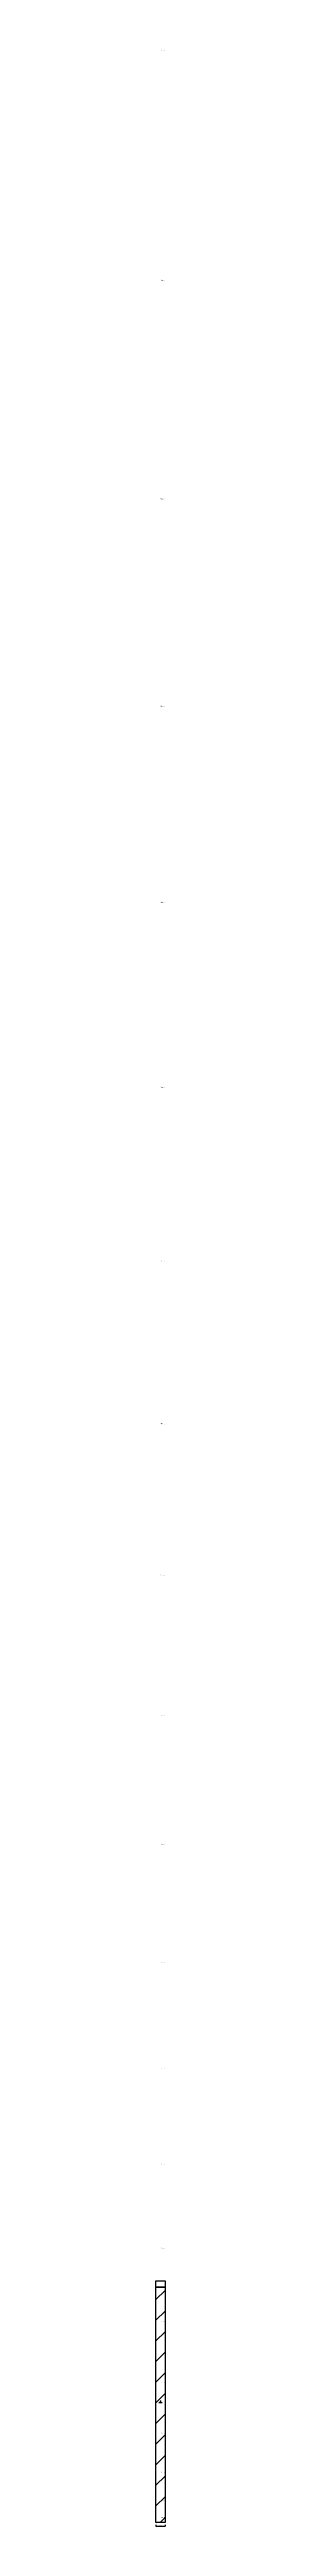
# Model space of a CAD drawing. Header units: metres. Extents: x 222 to 322, y -2470 to 24479.
import ezdxf

# ---------------------------------------------------------------- set-up
doc = ezdxf.new("R2010")
doc.units = ezdxf.units.M
for name, color, linetype in [('3', 3, 'CONTINUOUS'), ('AUX00', 7, 'CONTINUOUS'), ('COTA', 241, 'CONTINUOUS'), ('FOLHA', 255, 'CONTINUOUS'), ('Hachura', 251, 'CONTINUOUS'), ('NOMENCLATURA', 7, 'CONTINUOUS'), ('Nível', 160, 'CONTINUOUS'), ('Painéis', 200, 'CONTINUOUS'), ('Pilares', 5, 'CONTINUOUS'), ('SARR_2.2x7', 40, 'CONTINUOUS')]:
    doc.layers.add(name, color=color, linetype=linetype)
doc.styles.add('ARIAL', font='Arial.ttf')
doc.styles.add('STR_STANDARD', font='arial.ttf')
doc.dimstyles.new('EZ DXF', dxfattribs={"dimtxt": 10, "dimasz": 3.5, "dimexe": 3, "dimexo": 1.5, "dimgap": 1, "dimtad": 1, "dimdec": 1, "dimdsep": 46, "dimcen": 2.5, "dimazin": 3, "dimtfac": 1, "dimtmove": 0, "dimatfit": 3})

msp = doc.modelspace()

# ---------------------------------------------------------------- hatches: boundary and pattern name
at = {"layer": 'Hachura'}
h = msp.add_hatch(dxfattribs=at)
h.set_pattern_fill('ANSI31', scale=50)
h.paths.add_polyline_path([(222.2, -2427.38), (222.2, 201.5), (322.2, 201.5), (322.2, -2426.14)])
h = msp.add_hatch(dxfattribs=at)
h.set_pattern_fill('ANSI31', scale=50)
h.paths.add_polyline_path([(222.2, -2427.38), (222.2, 201.5), (322.2, 201.5), (322.2, -2426.14)])

# ---------------------------------------------------------------- linework, layer by layer
at = {"layer": '3'}
msp.add_lwpolyline([(222.2, 134.62), (322.2, 134.62)], close=True, dxfattribs=at)
msp.add_lwpolyline([(222.2, 134.62), (322.2, 134.62)], close=True, dxfattribs=at)
at = {"layer": 'Painéis', "color": 200}
for p, q in [((222.2, -2427.38), (222.2, 201.5)), ((222.2, 201.5), (322.2, 201.5)), ((222.2, -2427.38), (222.2, 201.5)), ((222.2, 201.5), (322.2, 201.5)), ((322.2, 201.5), (322.2, -2426.14)), ((322.2, 201.5), (322.2, -2426.14)), ((322.2, -2426.14), (222.2, -2427.38)), ((322.2, -2426.14), (222.2, -2427.38))]:
    msp.add_line(p, q, dxfattribs=at)
at = {"layer": 'Pilares'}
msp.add_lwpolyline([(267.2, -1117.94), (277.2, -1117.94), (277.2, -1107.94), (267.2, -1107.94)], close=True, dxfattribs=at)
msp.add_lwpolyline([(267.2, -1117.94), (277.2, -1117.94), (277.2, -1107.94), (267.2, -1107.94)], close=True, dxfattribs=at)
at = {"layer": 'SARR_2.2x7'}
msp.add_line((252.2, -1122.94), (292.2, -1122.94), dxfattribs=at)
msp.add_line((252.2, -1122.94), (292.2, -1122.94), dxfattribs=at)

# ---------------------------------------------------------------- texts
at = {"layer": '3', "style": 'STR_STANDARD'}
for s, p in [('U1', (272.2, 24473.62)), ('U1', (272.2, 24473.62)), ('T1', (272.2, 21972.62)), ('T1', (272.2, 21972.62)), ('S1', (272.2, 19593.62)), ('S1', (272.2, 19593.62)), ('R1', (272.2, 17336.62)), ('R1', (272.2, 17336.62)), ('Q1', (272.2, 15201.62)), ('Q1', (272.2, 15201.62)), ('P1', (272.2, 13188.62)), ('P1', (272.2, 13188.62)), ('O1', (272.2, 11297.62)), ('O1', (272.2, 11297.62)), ('N1', (272.2, 9528.62)), ('N1', (272.2, 9528.62)), ('M1', (272.2, 7881.62)), ('M1', (272.2, 7881.62)), ('L1', (272.2, 6356.62)), ('L1', (272.2, 6356.62)), ('K1', (272.2, 4953.62)), ('K1', (272.2, 4953.62)), ('J1', (272.2, 3672.62)), ('J1', (272.2, 3672.62)), ('I1', (272.2, 2513.62)), ('I1', (272.2, 2513.62)), ('H1', (272.2, 1476.62)), ('H1', (272.2, 1476.62)), ('G1', (272.2, 561.62)), ('G1', (272.2, 561.62)), ('F1', (272.2, -231.38)), ('F1', (272.2, -231.38)), ('E1', (272.2, -902.38)), ('E1', (272.2, -902.38)), ('D1', (272.2, -1451.38)), ('D1', (272.2, -1451.38)), ('C1', (272.2, -1878.38)), ('C1', (272.2, -1878.38)), ('A1', (272.2, -2366.38)), ('A1', (272.2, -2366.38)), ('B1', (272.2, -2183.38)), ('B1', (272.2, -2183.38))]:
    msp.add_text(s, height=5, dxfattribs=at).set_placement(p)
at = {"layer": 'AUX00', "style": 'STR_STANDARD'}
for p in [(272.2, 24466.62), (272.2, 24466.62), (272.2, 21965.62), (272.2, 21965.62), (272.2, 19586.62), (272.2, 19586.62), (272.2, 17329.62), (272.2, 17329.62), (272.2, 15194.62), (272.2, 15194.62), (272.2, 13181.62), (272.2, 13181.62), (272.2, 11290.62), (272.2, 11290.62), (272.2, 9521.62), (272.2, 9521.62), (272.2, 7874.62), (272.2, 7874.62), (272.2, 6349.62), (272.2, 6349.62), (272.2, 4946.62), (272.2, 4946.62), (272.2, 3665.62), (272.2, 3665.62), (272.2, 2506.62), (272.2, 2506.62), (272.2, 1469.62), (272.2, 1469.62), (272.2, 554.62), (272.2, 554.62), (272.2, -238.38), (272.2, -238.38), (272.2, -909.38), (272.2, -909.38), (272.2, -1458.38), (272.2, -1458.38), (272.2, -1885.38), (272.2, -1885.38), (272.2, -2190.38), (272.2, -2190.38), (272.2, -2373.38), (272.2, -2373.38)]:
    msp.add_text('TERREO-L40', height=5, dxfattribs=at).set_placement(p)
at = {"layer": 'FOLHA'}
msp.add_text('FOLHA-L40', height=3, dxfattribs=at).set_placement((227.2, -2452.38))
msp.add_text('FOLHA-L40', height=3, dxfattribs=at).set_placement((227.2, -2452.38))
at = {"layer": 'NOMENCLATURA', "insert": (272.2, -1092.94), "char_height": 5, "attachment_point": 1, "style": 'ARIAL'}
msp.add_mtext('L40', dxfattribs=at)
msp.add_mtext('L40', dxfattribs=at)
at = {"layer": 'Nível'}
msp.add_text('TERREO', height=4, dxfattribs=at).set_placement((222.2, -2442.38))
msp.add_text('TERREO', height=4, dxfattribs=at).set_placement((222.2, -2442.38))

# ---------------------------------------------------------------- dimensions: what is measured, and where the dimension line sits
at = {"layer": 'COTA'}
msp.add_linear_dim(base=(222.2, -2467.38), p1=(222.2, -2452.38), p2=(322.2, -2452.38), dimstyle='EZ DXF', dxfattribs=at).render()
msp.add_linear_dim(base=(222.2, -2467.38), p1=(222.2, -2452.38), p2=(322.2, -2452.38), dimstyle='EZ DXF', dxfattribs=at).render()

doc.saveas('drawing.dxf')
